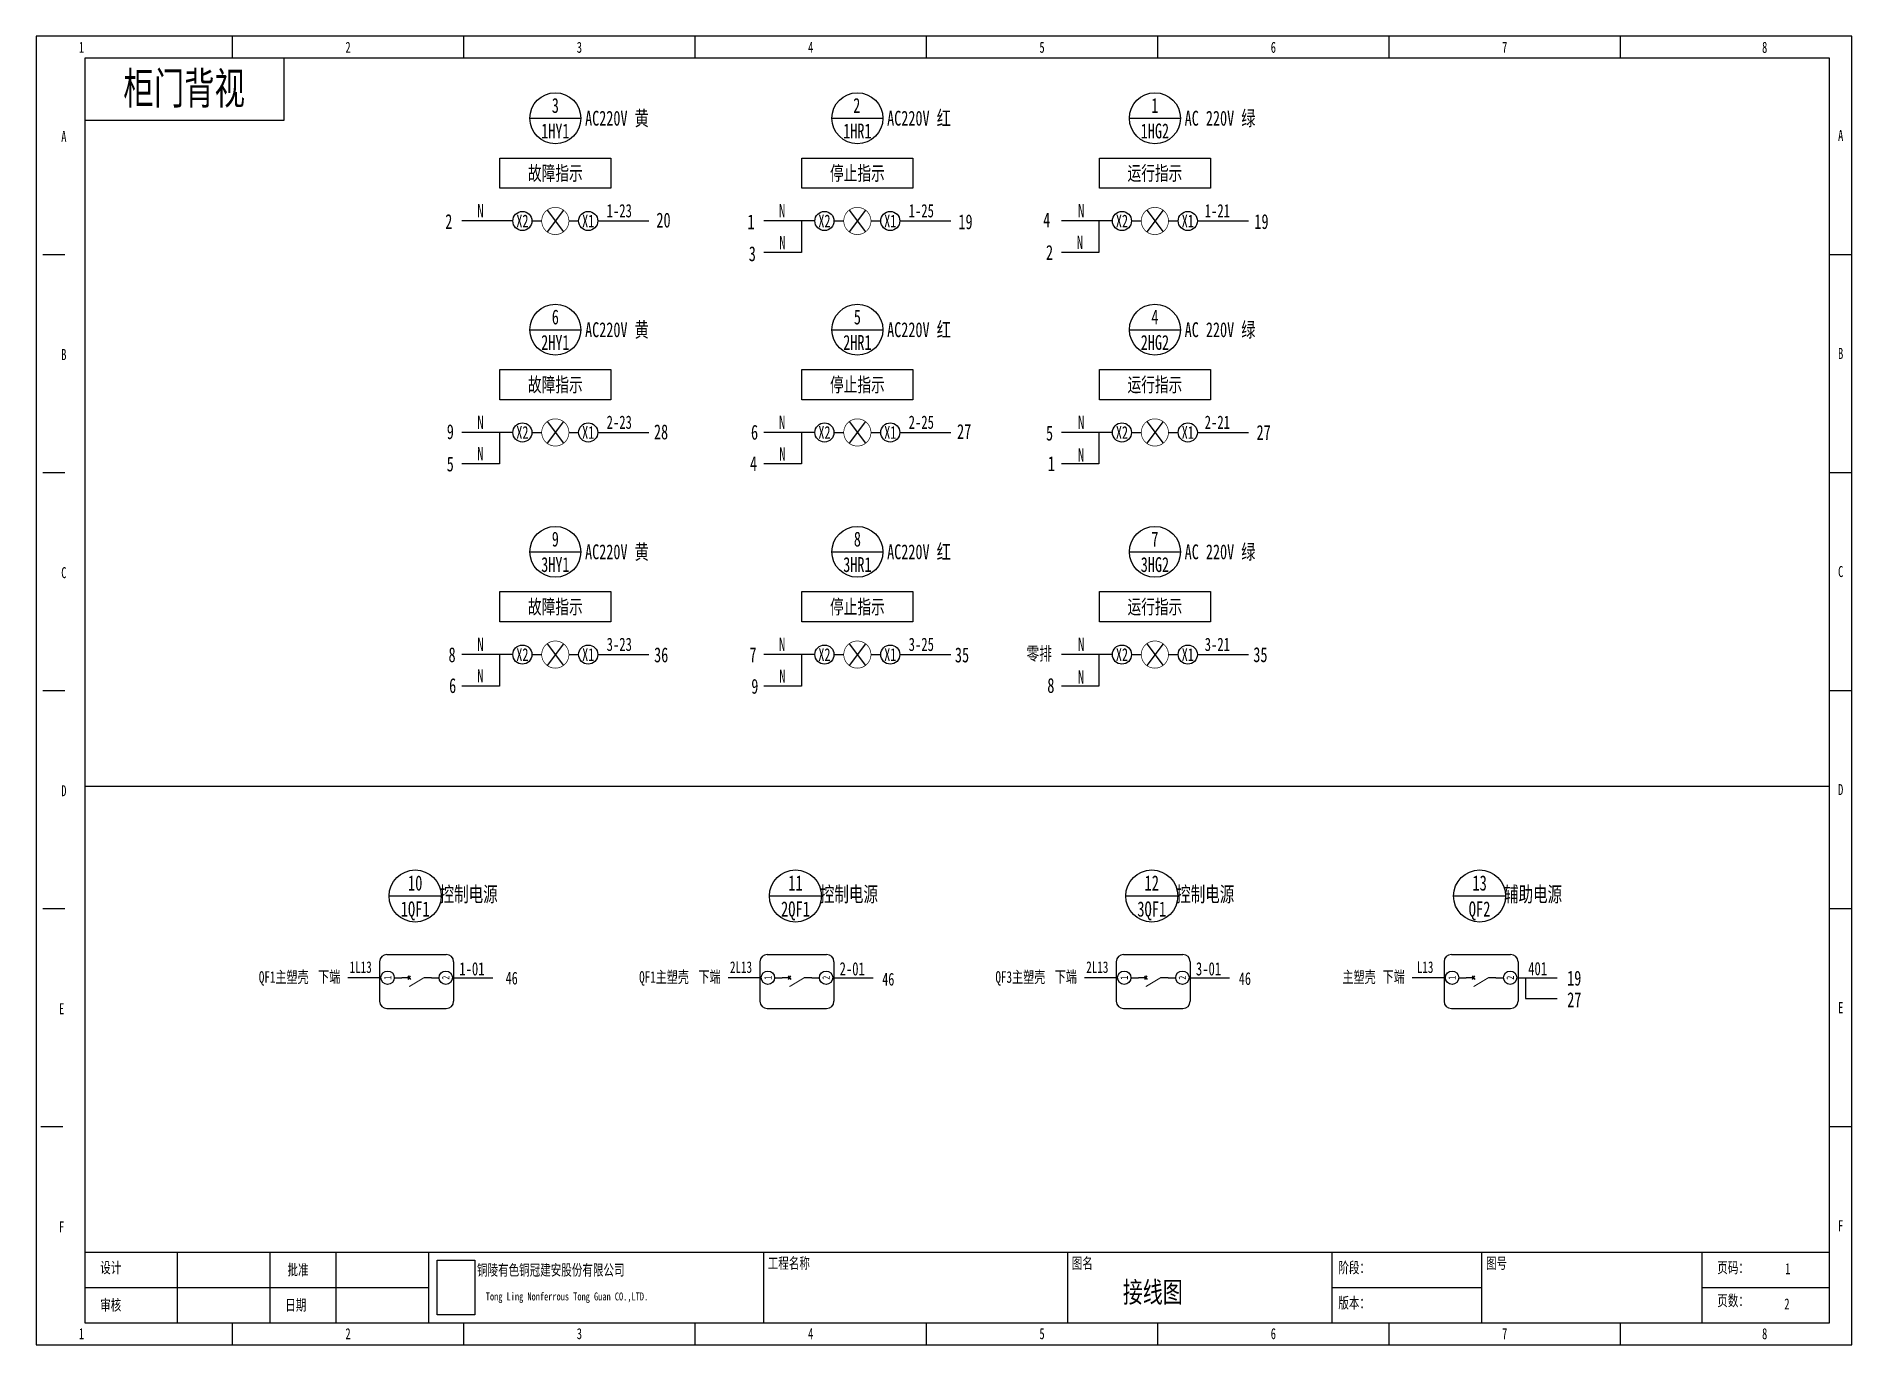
# Model space of a CAD drawing. Header units: millimetres. Extents: x 401220 to 2750366, y -101310 to 943175.
# Drawn here: x 1110437 to 1171020, y 390497 to 434170 of the extents above; entities that cross this region are included whole.
import ezdxf
from ezdxf.enums import TextEntityAlignment as Align

# ---------------------------------------------------------------- set-up
doc = ezdxf.new("R2010")
doc.units = ezdxf.units.MM
doc.styles.add('IDQSTYLE', font='NSimSun.ttf', dxfattribs={"width": 0.7})

msp = doc.modelspace()

# ---------------------------------------------------------------- texts
at = {"style": 'IDQSTYLE', "width": 0.7}
for s, p in [('1', (1111943.8, 433508.2)), ('2', (1120840.2, 433508.2)), ('3', (1128560.1, 433508.2)), ('4', (1136280, 433508.2)), ('5', (1144000, 433508.2)), ('6', (1151719.9, 433508.2)), ('7', (1159439.9, 433508.2)), ('8', (1168115.6, 433508.2)), ('A', (1111355.6, 430530.5)), ('A', (1170652.2, 430567.2)), ('B', (1111355.6, 423251.7)), ('B', (1170652.2, 423288.4)), ('C', (1111355.6, 415972.9)), ('C', (1170652.2, 416009.6)), ('D', (1111355.6, 408694.1)), ('D', (1170652.2, 408730.8)), ('E', (1111282.1, 401415.2)), ('E', (1170652.2, 401452)), ('F', (1111282.1, 394136.4)), ('F', (1170652.2, 394173.2)), ('1', (1111943.8, 390570.6)), ('2', (1120840.2, 390570.6)), ('3', (1128560.1, 390570.6)), ('4', (1136280, 390570.6)), ('5', (1144000, 390570.6)), ('6', (1151719.9, 390570.6)), ('7', (1159439.9, 390570.6)), ('8', (1168115.6, 390570.6))]:
    msp.add_text(s, height=368.4, dxfattribs=at).set_placement(p, align=Align.BOTTOM_CENTER)
msp.add_text('柜门背视', height=1063.02, dxfattribs=at).set_placement((1115370.9, 432456), align=Align.MIDDLE)
for s, height, p in [('3', 496.1, (1127757.9, 431860.9)), ('2', 496.1, (1137817.1, 431860.9)), ('1', 496.1, (1147766.7, 431860.9)), ('1HY1', 496.08, (1127757.9, 431010.5)), ('1HR1', 496.08, (1137837.8, 431010.5)), ('1HG2', 496.08, (1147766.7, 431010.5)), ('故障指示', 478.36, (1127757.9, 429601.5)), ('停止指示', 478.36, (1137837.8, 429600.4)), ('运行指示', 478.36, (1147766.7, 429601.5)), ('N', 443.1, (1125259.9, 428348.1)), ('1-23', 443.1, (1129890.6, 428348.1)), ('N', 443.1, (1135326, 428348.1)), ('1-25', 443.1, (1139970.6, 428348.1)), ('N', 443.1, (1145306.4, 428348.1)), ('1-21', 443.1, (1149850.3, 428348.1)), ('2', 496.1, (1124201.7, 427986.2)), ('X2', 425.21, (1126658.1, 428005.7)), ('X1', 425.21, (1128855, 428005.7)), ('20', 497.82, (1131367.5, 428035.9)), ('1', 496.1, (1134286.8, 427975.7)), ('X2', 425.21, (1136738, 428005.7)), ('X1', 425.21, (1138934.9, 428005.7)), ('19', 497.82, (1141446, 427978.2)), ('4', 496.1, (1144156, 428042.4)), ('X2', 425.21, (1146666.8, 428005.7)), ('X1', 425.21, (1148863.7, 428005.7)), ('19', 497.82, (1151323, 427986.7)), ('3', 496.1, (1134330.5, 426912)), ('N', 443.1, (1135336.4, 427284.8)), ('2', 496.1, (1144249.9, 426955.9)), ('N', 443.1, (1145263.5, 427297.2)), ('6', 496.1, (1127757.9, 424801.8)), ('5', 496.1, (1137837.8, 424801.8)), ('4', 496.1, (1147766.7, 424801.8)), ('2HY1', 496.08, (1127757.9, 423951.3)), ('2HR1', 496.08, (1137837.8, 423951.3)), ('2HG2', 496.08, (1147766.7, 423951.3)), ('故障指示', 478.36, (1127757.9, 422542.3)), ('停止指示', 478.36, (1137837.8, 422541.3)), ('运行指示', 478.36, (1147766.7, 422542.3)), ('9', 496.1, (1124253.7, 420971.2)), ('N', 443.1, (1125259.9, 421288.9)), ('X2', 425.21, (1126658.1, 420946.5)), ('X1', 425.21, (1128855, 420946.5)), ('2-23', 443.1, (1129890.6, 421288.9)), ('28', 497.82, (1131285.2, 420965.9)), ('6', 496.1, (1134404.9, 420954.7)), ('N', 443.1, (1135326, 421288.9)), ('X2', 425.21, (1136738, 420946.5)), ('X1', 425.21, (1138934.9, 420946.5)), ('2-25', 443.1, (1139970.6, 421288.9)), ('27', 497.82, (1141401.1, 420978.9)), ('5', 496.1, (1144250.7, 420924.1)), ('N', 443.1, (1145306.4, 421288.9)), ('X2', 425.21, (1146666.8, 420946.5)), ('X1', 425.21, (1148863.7, 420946.5)), ('2-21', 443.1, (1149850.3, 421288.9)), ('27', 497.82, (1151395.4, 420945.6)), ('N', 443.1, (1125254.7, 420238)), ('5', 496.1, (1124250.6, 419895.2)), ('4', 496.1, (1134371.8, 419908.9)), ('N', 443.1, (1135336.4, 420225.6)), ('1', 496.1, (1144311.1, 419906.8)), ('N', 443.1, (1145301.3, 420195.7)), ('9', 496.1, (1127757.9, 417387.6)), ('8', 496.1, (1137837.8, 417387.6)), ('7', 496.1, (1147766.7, 417387.6)), ('3HY1', 496.08, (1127757.9, 416537.2)), ('3HR1', 496.08, (1137837.8, 416537.2)), ('3HG2', 496.08, (1147766.7, 416537.2)), ('故障指示', 478.36, (1127757.9, 415128.2)), ('停止指示', 478.36, (1137837.8, 415127.1)), ('运行指示', 478.36, (1147766.7, 415128.2)), ('N', 443.1, (1125259.9, 413874.8)), ('3-23', 443.1, (1129890.6, 413874.8)), ('N', 443.1, (1135326, 413874.8)), ('3-25', 443.1, (1139970.6, 413874.8)), ('零排', 443.1, (1143905.3, 413565.5)), ('N', 443.1, (1145306.4, 413874.8)), ('3-21', 443.1, (1149850.3, 413874.8)), ('8', 496.1, (1124311.7, 413527)), ('X2', 425.21, (1126658.1, 413532.4)), ('X1', 425.21, (1128855, 413532.4)), ('36', 497.82, (1131290, 413524.4)), ('7', 496.1, (1134352.7, 413524)), ('X2', 425.21, (1136738, 413532.4)), ('X1', 425.21, (1138934.9, 413532.4)), ('35', 497.82, (1141329.4, 413521.4)), ('X2', 425.21, (1146666.8, 413532.4)), ('X1', 425.21, (1148863.7, 413532.4)), ('35', 497.82, (1151287.2, 413531)), ('6', 496.1, (1124330.6, 412498.3)), ('N', 443.1, (1125254.7, 412823.9)), ('9', 496.1, (1134415, 412474.2)), ('N', 443.1, (1135336.4, 412811.5)), ('8', 496.1, (1144294.4, 412501.5)), ('N', 443.1, (1145301.3, 412781.6)), ('10', 506.77, (1123079.9, 405908.5)), ('11', 506.77, (1135771.2, 405908.5)), ('12', 506.77, (1147661.6, 405908.5)), ('13', 506.77, (1158602, 405908.5)), ('控制电源', 506.77, (1124864.6, 405533.7)), ('控制电源', 506.77, (1137555.9, 405533.7)), ('控制电源', 506.77, (1149446.3, 405533.7)), ('辅助电源', 506.77, (1160386.7, 405533.7)), ('1QF1', 506.77, (1123079.9, 405039.8)), ('2QF1', 506.77, (1135771.2, 405039.8)), ('3QF1', 506.77, (1147661.6, 405039.8)), ('QF2', 506.77, (1158602, 405039.8)), ('1-01', 443.1, (1124974.3, 403044.7)), ('46', 425.55, (1126302.1, 402733.8)), ('2-01', 443.1, (1137665.6, 403044.7)), ('46', 425.55, (1138867.7, 402698.5)), ('3-01', 443.1, (1149556, 403044.7)), ('46', 425.55, (1150769.4, 402719.1)), ('401', 443.1, (1160538.7, 403050.7)), ('19', 497.82, (1161760.2, 402731.5)), ('27', 497.82, (1161763.2, 402012.4)), ('接线图', 696.18, (1147695.9, 392253.7))]:
    msp.add_text(s, height=height, dxfattribs=at).set_placement(p, align=Align.MIDDLE_CENTER)
for s, p in [('AC220V 黄', (1128750.1, 431435.7)), ('AC220V 红', (1138830, 431435.7)), ('AC 220V 绿', (1148758.8, 431435.7)), ('AC220V 黄', (1128750.1, 424376.6)), ('AC220V 红', (1138830, 424376.6)), ('AC 220V 绿', (1148758.8, 424376.6)), ('AC220V 黄', (1128750.1, 416962.4)), ('AC220V 红', (1138830, 416962.4)), ('AC 220V 绿', (1148758.8, 416962.4))]:
    msp.add_text(s, height=496.08, dxfattribs=at).set_placement(p, align=Align.MIDDLE_LEFT)
at = {"ltscale": 0.8, "style": 'IDQSTYLE', "width": 0.7}
for s, p in [('QF1主塑壳', (1118694.4, 402770.3)), ('下端', (1120213.2, 402781.9)), ('1L13', (1121262.6, 403099.4)), ('QF1主塑壳', (1131385.6, 402770.3)), ('下端', (1132904.5, 402781.9)), ('2L13', (1133953.9, 403099.4)), ('QF3主塑壳', (1143276.1, 402770.3)), ('下端', (1144794.9, 402781.9)), ('2L13', (1145844.4, 403099.4)), ('主塑壳', (1154580.5, 402770.3)), ('下端', (1155735.3, 402781.9)), ('L13', (1156784.7, 403099.4))]:
    msp.add_text(s, height=387.24, dxfattribs=at).set_placement(p, align=Align.MIDDLE_CENTER)
at = {"style": 'IDQSTYLE', "width": 0.7}
for s, p in [('1', (1122284.7, 402746.7)), ('2', (1124224.4, 402746.7)), ('1', (1134976, 402746.7)), ('2', (1136915.7, 402746.7)), ('1', (1146866.4, 402746.7)), ('2', (1148806.1, 402746.7)), ('1', (1157806.8, 402746.7)), ('2', (1159746.5, 402746.7))]:
    msp.add_text(s, height=247.1, rotation=90, dxfattribs=at).set_placement(p, align=Align.CENTER)
for s, p in [('设计', (1112568.8, 392776.3)), ('批准', (1118818.3, 392702.7)), ('工程名称', (1134846.3, 392923.3)), ('图名', (1144992.6, 392923.3)), ('阶段：', (1153888.9, 392776.3)), ('图号', (1158814.9, 392923.3)), ('页码：', (1166534.9, 392776.3)), ('审核', (1112568.8, 391526.4)), ('日期', (1118744.7, 391526.4)), ('版本：', (1153888.9, 391599.9)), ('页数：', (1166534.9, 391673.4))]:
    msp.add_text(s, height=368.35, dxfattribs=at).set_placement(p, align=Align.BOTTOM_LEFT)
for s, height, p in [('铜陵有色铜冠建安股份有限公司', 368.352, (1125142.9, 393175.4)), ('Tong Ling Nonferrous Tong Guan CO.,LTD.', 265.213, (1125437, 392240.2))]:
    msp.add_text(s, height=height, dxfattribs=at).set_placement(p, align=Align.TOP_LEFT)
for s, p in [('1', (1168887.6, 392849.8)), ('2', (1168858.2, 391673.4))]:
    msp.add_text(s, height=368.4, dxfattribs=at).set_placement(p, align=Align.CENTER)

# ---------------------------------------------------------------- linework, layer by layer
at = {"ltscale": 4}
for p, q in [((1116980.2, 433434.6), (1116980.2, 434169.9)), ((1124700.1, 433434.6), (1124700.1, 434169.9)), ((1132420.1, 433434.6), (1132420.1, 434169.9)), ((1140140, 433434.6), (1140140, 434169.9)), ((1147860, 433434.6), (1147860, 434169.9)), ((1155579.9, 433434.6), (1155579.9, 434169.9)), ((1163299.9, 433434.6), (1163299.9, 434169.9)), ((1110657.2, 426891.1), (1111392.4, 426891.1)), ((1170284.6, 426891.1), (1171019.8, 426891.1)), ((1110657.2, 419612.3), (1111392.4, 419612.3)), ((1170284.6, 419612.3), (1171019.8, 419612.3)), ((1110657.2, 412333.5), (1111392.4, 412333.5)), ((1170284.6, 412333.5), (1171019.8, 412333.5)), ((1110657.2, 405054.7), (1111392.4, 405054.7)), ((1170284.6, 405054.7), (1171019.8, 405054.7)), ((1110583.7, 397775.8), (1111318.9, 397775.8)), ((1170284.6, 397775.8), (1171019.8, 397775.8)), ((1112054.1, 393585), (1170284.6, 393585)), ((1115142.1, 393585), (1115142.1, 391232.3)), ((1118230.1, 393585), (1118230.1, 391232.3)), ((1120435.8, 393585), (1120435.8, 391232.3)), ((1123523.8, 393585), (1123523.8, 391232.3)), ((1134699.3, 393585), (1134699.3, 391232.3)), ((1144845.5, 393585), (1144845.5, 391232.3)), ((1153668.3, 393585), (1153668.3, 391232.3)), ((1158667.9, 393585), (1158667.9, 391232.3)), ((1166020.2, 393585), (1166020.2, 391232.3)), ((1112054.1, 392408.6), (1123523.8, 392408.6)), ((1153668.3, 392408.6), (1158667.9, 392408.6)), ((1166020.2, 392408.6), (1170284.6, 392408.6)), ((1116980.2, 390497), (1116980.2, 391232.3)), ((1124700.1, 390497), (1124700.1, 391232.3)), ((1132420.1, 390497), (1132420.1, 391232.3)), ((1140140, 390497), (1140140, 391232.3)), ((1147860, 390497), (1147860, 391232.3)), ((1155579.9, 390497), (1155579.9, 391232.3)), ((1163299.9, 390497), (1163299.9, 391232.3))]:
    msp.add_line(p, q, dxfattribs=at)
for p, q in [((1120246.7, 433434.6), (1112054.1, 433434.6)), ((1112054.1, 431375), (1118710.4, 431375)), ((1126907.5, 431435.7), (1128608.4, 431435.7)), ((1136987.4, 431435.7), (1138688.2, 431435.7)), ((1146916.3, 431435.7), (1148617.1, 431435.7)), ((1125906.6, 430105.9), (1129609.3, 430105.9)), ((1125906.6, 429097), (1125906.6, 430105.9)), ((1129609.3, 430105.9), (1129609.3, 429097)), ((1135986.4, 430105.9), (1139689.2, 430105.9)), ((1135986.4, 429097), (1135986.4, 430105.9)), ((1139689.2, 430105.9), (1139689.2, 429097)), ((1145915.3, 430105.9), (1149618.1, 430105.9)), ((1145915.3, 429097), (1145915.3, 430105.9)), ((1149618.1, 430105.9), (1149618.1, 429097)), ((1129609.3, 429097), (1125906.6, 429097)), ((1139689.2, 429097), (1135986.4, 429097)), ((1149618.1, 429097), (1145915.3, 429097)), ((1127484.4, 428368.5), (1128028.7, 427642.8)), ((1137564.3, 428368.5), (1138108.5, 427642.8)), ((1147493.1, 428368.5), (1148037.4, 427642.8)), ((1126340.6, 428005.7), (1124639.7, 428005.7)), ((1126977, 428005.7), (1127189.6, 428005.7)), ((1127189.6, 428005.7), (1127303, 428005.7)), ((1128210.1, 428005.7), (1128323.5, 428005.7)), ((1128323.5, 428005.7), (1128536.1, 428005.7)), ((1129175.3, 428005.7), (1130876.1, 428005.7)), ((1136420.5, 428005.7), (1134719.6, 428005.7)), ((1135970.7, 428005.7), (1135970.7, 426956.5)), ((1137056.9, 428005.7), (1137269.5, 428005.7)), ((1137269.5, 428005.7), (1137382.9, 428005.7)), ((1138290, 428005.7), (1138403.3, 428005.7)), ((1138403.3, 428005.7), (1138616, 428005.7)), ((1139255.2, 428005.7), (1140956, 428005.7)), ((1146349.3, 428005.7), (1144648.5, 428005.7)), ((1145899.5, 428005.7), (1145899.5, 426956.5)), ((1146985.7, 428005.7), (1147198.3, 428005.7)), ((1147198.3, 428005.7), (1147311.7, 428005.7)), ((1148218.8, 428005.7), (1148332.2, 428005.7)), ((1148332.2, 428005.7), (1148544.8, 428005.7)), ((1149184, 428005.7), (1150884.9, 428005.7)), ((1135970.7, 426956.5), (1134719.6, 426956.5)), ((1145899.5, 426956.5), (1144648.5, 426956.5)), ((1126907.5, 424376.6), (1128608.4, 424376.6)), ((1136987.4, 424376.6), (1138688.2, 424376.6)), ((1146916.3, 424376.6), (1148617.1, 424376.6)), ((1125906.6, 423046.8), (1129609.3, 423046.8)), ((1125906.6, 422037.9), (1125906.6, 423046.8)), ((1129609.3, 423046.8), (1129609.3, 422037.9)), ((1135986.4, 423046.8), (1139689.2, 423046.8)), ((1135986.4, 422037.9), (1135986.4, 423046.8)), ((1139689.2, 423046.8), (1139689.2, 422037.9)), ((1145915.3, 423046.8), (1149618.1, 423046.8)), ((1145915.3, 422037.9), (1145915.3, 423046.8)), ((1149618.1, 423046.8), (1149618.1, 422037.9)), ((1129609.3, 422037.9), (1125906.6, 422037.9)), ((1139689.2, 422037.9), (1135986.4, 422037.9)), ((1149618.1, 422037.9), (1145915.3, 422037.9)), ((1127484.4, 421309.4), (1128028.7, 420583.7)), ((1137564.3, 421309.4), (1138108.5, 420583.7)), ((1147493.1, 421309.4), (1148037.4, 420583.7)), ((1126340.6, 420946.5), (1124639.7, 420946.5)), ((1125890.8, 420946.5), (1125890.8, 419897.4)), ((1126977, 420946.5), (1127189.6, 420946.5)), ((1127189.6, 420946.5), (1127303, 420946.5)), ((1128210.1, 420946.5), (1128323.5, 420946.5)), ((1128323.5, 420946.5), (1128536.1, 420946.5)), ((1129175.3, 420946.5), (1130876.1, 420946.5)), ((1136420.5, 420946.5), (1134719.6, 420946.5)), ((1135970.7, 420946.5), (1135970.7, 419897.4)), ((1137056.9, 420946.5), (1137269.5, 420946.5)), ((1137269.5, 420946.5), (1137382.9, 420946.5)), ((1138290, 420946.5), (1138403.3, 420946.5)), ((1138403.3, 420946.5), (1138616, 420946.5)), ((1139255.2, 420946.5), (1140956, 420946.5)), ((1146349.3, 420946.5), (1144648.5, 420946.5)), ((1145899.5, 420946.5), (1145899.5, 419897.4)), ((1146985.7, 420946.5), (1147198.3, 420946.5)), ((1147198.3, 420946.5), (1147311.7, 420946.5)), ((1148218.8, 420946.5), (1148332.2, 420946.5)), ((1148332.2, 420946.5), (1148544.8, 420946.5)), ((1149184, 420946.5), (1150884.9, 420946.5)), ((1125890.8, 419897.4), (1124639.7, 419897.4)), ((1135970.7, 419897.4), (1134719.6, 419897.4)), ((1145899.5, 419897.4), (1144648.5, 419897.4)), ((1126907.5, 416962.4), (1128608.4, 416962.4)), ((1136987.4, 416962.4), (1138688.2, 416962.4)), ((1146916.3, 416962.4), (1148617.1, 416962.4)), ((1125906.6, 415632.6), (1129609.3, 415632.6)), ((1125906.6, 414623.7), (1125906.6, 415632.6)), ((1129609.3, 415632.6), (1129609.3, 414623.7)), ((1135986.4, 415632.6), (1139689.2, 415632.6)), ((1135986.4, 414623.7), (1135986.4, 415632.6)), ((1139689.2, 415632.6), (1139689.2, 414623.7)), ((1145915.3, 415632.6), (1149618.1, 415632.6)), ((1145915.3, 414623.7), (1145915.3, 415632.6)), ((1149618.1, 415632.6), (1149618.1, 414623.7)), ((1129609.3, 414623.7), (1125906.6, 414623.7)), ((1139689.2, 414623.7), (1135986.4, 414623.7)), ((1149618.1, 414623.7), (1145915.3, 414623.7)), ((1127484.4, 413895.2), (1128028.7, 413169.5)), ((1137564.3, 413895.2), (1138108.5, 413169.5)), ((1147493.1, 413895.2), (1148037.4, 413169.5)), ((1126340.6, 413532.4), (1124639.7, 413532.4)), ((1125890.8, 413532.4), (1125890.8, 412483.2)), ((1126977, 413532.4), (1127189.6, 413532.4)), ((1127189.6, 413532.4), (1127303, 413532.4)), ((1128210.1, 413532.4), (1128323.5, 413532.4)), ((1128323.5, 413532.4), (1128536.1, 413532.4)), ((1129175.3, 413532.4), (1130876.1, 413532.4)), ((1136420.5, 413532.4), (1134719.6, 413532.4)), ((1135970.7, 413532.4), (1135970.7, 412483.2)), ((1137056.9, 413532.4), (1137269.5, 413532.4)), ((1137269.5, 413532.4), (1137382.9, 413532.4)), ((1138290, 413532.4), (1138403.3, 413532.4)), ((1138403.3, 413532.4), (1138616, 413532.4)), ((1139255.2, 413532.4), (1140956, 413532.4)), ((1146349.3, 413532.4), (1144648.5, 413532.4)), ((1145899.5, 413532.4), (1145899.5, 412483.2)), ((1146985.7, 413532.4), (1147198.3, 413532.4)), ((1147198.3, 413532.4), (1147311.7, 413532.4)), ((1148218.8, 413532.4), (1148332.2, 413532.4)), ((1148332.2, 413532.4), (1148544.8, 413532.4)), ((1149184, 413532.4), (1150884.9, 413532.4)), ((1125890.8, 412483.2), (1124639.7, 412483.2)), ((1135970.7, 412483.2), (1134719.6, 412483.2)), ((1145899.5, 412483.2), (1144648.5, 412483.2)), ((1112054.1, 409145.6), (1170284.6, 409145.6)), ((1122211.1, 405474.2), (1123948.6, 405474.2)), ((1134902.4, 405474.2), (1136639.9, 405474.2)), ((1146792.9, 405474.2), (1148530.4, 405474.2)), ((1157733.2, 405474.2), (1159470.7, 405474.2)), ((1122139.3, 403523.1), (1124116.3, 403523.1)), ((1134830.6, 403523.1), (1136807.5, 403523.1)), ((1146721.1, 403523.1), (1148698, 403523.1)), ((1157661.4, 403523.1), (1159638.3, 403523.1)), ((1121892.2, 403276), (1121892.2, 401964.8)), ((1124363.4, 403276), (1124363.4, 401964.8)), ((1134583.5, 403276), (1134583.5, 401964.8)), ((1137054.7, 403276), (1137054.7, 401964.8)), ((1146473.9, 403276), (1146473.9, 401964.8)), ((1148945.1, 403276), (1148945.1, 401964.8)), ((1157414.3, 403276), (1157414.3, 401964.8)), ((1159885.5, 403276), (1159885.5, 401964.8)), ((1121563.4, 402743.3), (1120832, 402743.3)), ((1121889.6, 402743.3), (1121158.2, 402743.3)), ((1122383.5, 402746.7), (1122633.6, 402746.7)), ((1122880.7, 402746.7), (1122633.6, 402746.7)), ((1122837.5, 402811.6), (1122923.9, 402681.8)), ((1122845.3, 402681.8), (1122922.3, 402811.6)), ((1123622, 402746.7), (1123374.9, 402746.7)), ((1123622, 402746.7), (1123878.4, 402746.7)), ((1124363.4, 402746.7), (1125668.9, 402746.7)), ((1134254.7, 402743.3), (1133523.3, 402743.3)), ((1134580.9, 402743.3), (1133849.4, 402743.3)), ((1135074.8, 402746.7), (1135324.8, 402746.7)), ((1135572, 402746.7), (1135324.8, 402746.7)), ((1135528.7, 402811.6), (1135615.2, 402681.8)), ((1135536.6, 402681.8), (1135613.6, 402811.6)), ((1136313.3, 402746.7), (1136066.2, 402746.7)), ((1136313.3, 402746.7), (1136569.7, 402746.7)), ((1137054.7, 402746.7), (1138360.2, 402746.7)), ((1146145.2, 402743.3), (1145413.7, 402743.3)), ((1146471.3, 402743.3), (1145739.9, 402743.3)), ((1146965.3, 402746.7), (1147215.3, 402746.7)), ((1147462.4, 402746.7), (1147215.3, 402746.7)), ((1147419.2, 402811.6), (1147505.6, 402681.8)), ((1147427, 402681.8), (1147504, 402811.6)), ((1148203.7, 402746.7), (1147956.6, 402746.7)), ((1148203.7, 402746.7), (1148460.1, 402746.7)), ((1148945.1, 402746.7), (1150250.6, 402746.7)), ((1157085.5, 402743.3), (1156354.1, 402743.3)), ((1157411.7, 402743.3), (1156680.2, 402743.3)), ((1157905.6, 402746.7), (1158155.7, 402746.7)), ((1158402.8, 402746.7), (1158155.7, 402746.7)), ((1158359.6, 402811.6), (1158446, 402681.8)), ((1158367.4, 402681.8), (1158444.4, 402811.6)), ((1159144.1, 402746.7), (1158897, 402746.7)), ((1159144.1, 402746.7), (1159400.5, 402746.7)), ((1159885.5, 402746.7), (1161191, 402746.7)), ((1160134.9, 402746.7), (1160134.9, 402051.4)), ((1122139.3, 401717.7), (1124116.3, 401717.7)), ((1134830.6, 401717.7), (1136807.5, 401717.7)), ((1146721.1, 401717.7), (1148698, 401717.7)), ((1157661.4, 401717.7), (1159638.3, 401717.7)), ((1160134.9, 402051.4), (1161191, 402051.4))]:
    msp.add_line(p, q)
for points in [[(1110436.6, 390497), (1171019.8, 390497), (1171019.8, 434169.9), (1110436.6, 434169.9)], [(1112054.1, 391232.3), (1170284.6, 391232.3), (1170284.6, 433434.6), (1112054.1, 433434.6)]]:
    msp.add_lwpolyline(points, close=True, dxfattribs=at)
for points in [[(1118710.4, 431375), (1118710.4, 433434.6)], [(1128028.7, 428368.5), (1127484.4, 427642.8)], [(1138108.5, 428368.5), (1137564.3, 427642.8)], [(1148037.4, 428368.5), (1147493.1, 427642.8)], [(1128028.7, 421309.4), (1127484.4, 420583.7)], [(1138108.5, 421309.4), (1137564.3, 420583.7)], [(1148037.4, 421309.4), (1147493.1, 420583.7)], [(1128028.7, 413895.2), (1127484.4, 413169.5)], [(1138108.5, 413895.2), (1137564.3, 413169.5)], [(1148037.4, 413895.2), (1147493.1, 413169.5)]]:
    msp.add_lwpolyline(points)
at = {"const_width": 22.7}
for points in [[(1127303, 428005.7, 1), (1128210.1, 428005.7, 1)], [(1137382.9, 428005.7, 1), (1138290, 428005.7, 1)], [(1147311.7, 428005.7, 1), (1148218.8, 428005.7, 1)], [(1127303, 420946.5, 1), (1128210.1, 420946.5, 1)], [(1137382.9, 420946.5, 1), (1138290, 420946.5, 1)], [(1147311.7, 420946.5, 1), (1148218.8, 420946.5, 1)], [(1127303, 413532.4, 1), (1128210.1, 413532.4, 1)], [(1137382.9, 413532.4, 1), (1138290, 413532.4, 1)], [(1147311.7, 413532.4, 1), (1148218.8, 413532.4, 1)]]:
    msp.add_lwpolyline(points, format="xyb", close=True, dxfattribs=at)
at = {"const_width": 34.6}
for points in [[(1123374.9, 402746.7), (1122880.7, 402450.2)], [(1136066.2, 402746.7), (1135572, 402450.2)], [(1147956.6, 402746.7), (1147462.4, 402450.2)], [(1158897, 402746.7), (1158402.8, 402450.2)]]:
    msp.add_lwpolyline(points, dxfattribs=at)
msp.add_lwpolyline([(1123811.4, 393317.8), (1125066.2, 393317.8), (1125066.2, 391498.9), (1123811.4, 391498.9)], close=True)
for centre, radius in [((1127757.9, 431435.7), 850.4), ((1137837.8, 431435.7), 850.4), ((1147766.7, 431435.7), 850.4), ((1126658.1, 428005.7), 318.9), ((1128855, 428005.7), 318.9), ((1136738, 428005.7), 318.9), ((1138934.9, 428005.7), 318.9), ((1146666.8, 428005.7), 318.9), ((1148863.7, 428005.7), 318.9), ((1127757.9, 424376.6), 850.4), ((1137837.8, 424376.6), 850.4), ((1147766.7, 424376.6), 850.4), ((1126658.1, 420946.5), 318.9), ((1128855, 420946.5), 318.9), ((1136738, 420946.5), 318.9), ((1138934.9, 420946.5), 318.9), ((1146666.8, 420946.5), 318.9), ((1148863.7, 420946.5), 318.9), ((1127757.9, 416962.4), 850.4), ((1137837.8, 416962.4), 850.4), ((1147766.7, 416962.4), 850.4), ((1126658.1, 413532.4), 318.9), ((1128855, 413532.4), 318.9), ((1136738, 413532.4), 318.9), ((1138934.9, 413532.4), 318.9), ((1146666.8, 413532.4), 318.9), ((1148863.7, 413532.4), 318.9), ((1123079.9, 405474.2), 868.7), ((1135771.2, 405474.2), 868.7), ((1147661.6, 405474.2), 868.7), ((1158602, 405474.2), 868.7), ((1122161.1, 402746.7), 222.4), ((1124100.8, 402746.7), 222.4), ((1134852.4, 402746.7), 222.4), ((1136792.1, 402746.7), 222.4), ((1146742.9, 402746.7), 222.4), ((1148682.6, 402746.7), 222.4), ((1157683.2, 402746.7), 222.4), ((1159622.9, 402746.7), 222.4)]:
    msp.add_circle(centre, radius)
for centre, start, end in [((1122139.3, 403276), 90, 180), ((1124116.3, 403276), 0, 90), ((1134830.6, 403276), 90, 180), ((1136807.5, 403276), 0, 90), ((1146721.1, 403276), 90, 180), ((1148698, 403276), 0, 90), ((1157661.4, 403276), 90, 180), ((1159638.3, 403276), 0, 90), ((1122139.3, 401964.8), 180, 270), ((1124116.3, 401964.8), 270, 0), ((1134830.6, 401964.8), 180, 270), ((1136807.5, 401964.8), 270, 0), ((1146721.1, 401964.8), 180, 270), ((1148698, 401964.8), 270, 0), ((1157661.4, 401964.8), 180, 270), ((1159638.3, 401964.8), 270, 0)]:
    msp.add_arc(centre, 247.1, start, end)
for p in [(1127756.5, 428005.7), (1137836.4, 428005.7), (1147765.3, 428005.7), (1127756.5, 420946.5), (1137836.4, 420946.5), (1147765.3, 420946.5), (1127756.5, 413532.4), (1137836.4, 413532.4), (1147765.3, 413532.4)]:
    msp.add_point(p)

msp.set_redraw_order([(e.dxf.handle, doc.entitydb.next_handle()) for e in msp.query("TEXT MTEXT ATTDEF DIMENSION ARC_DIMENSION")])  # texts and dimensions are drawn at this point

doc.saveas('drawing.dxf')
